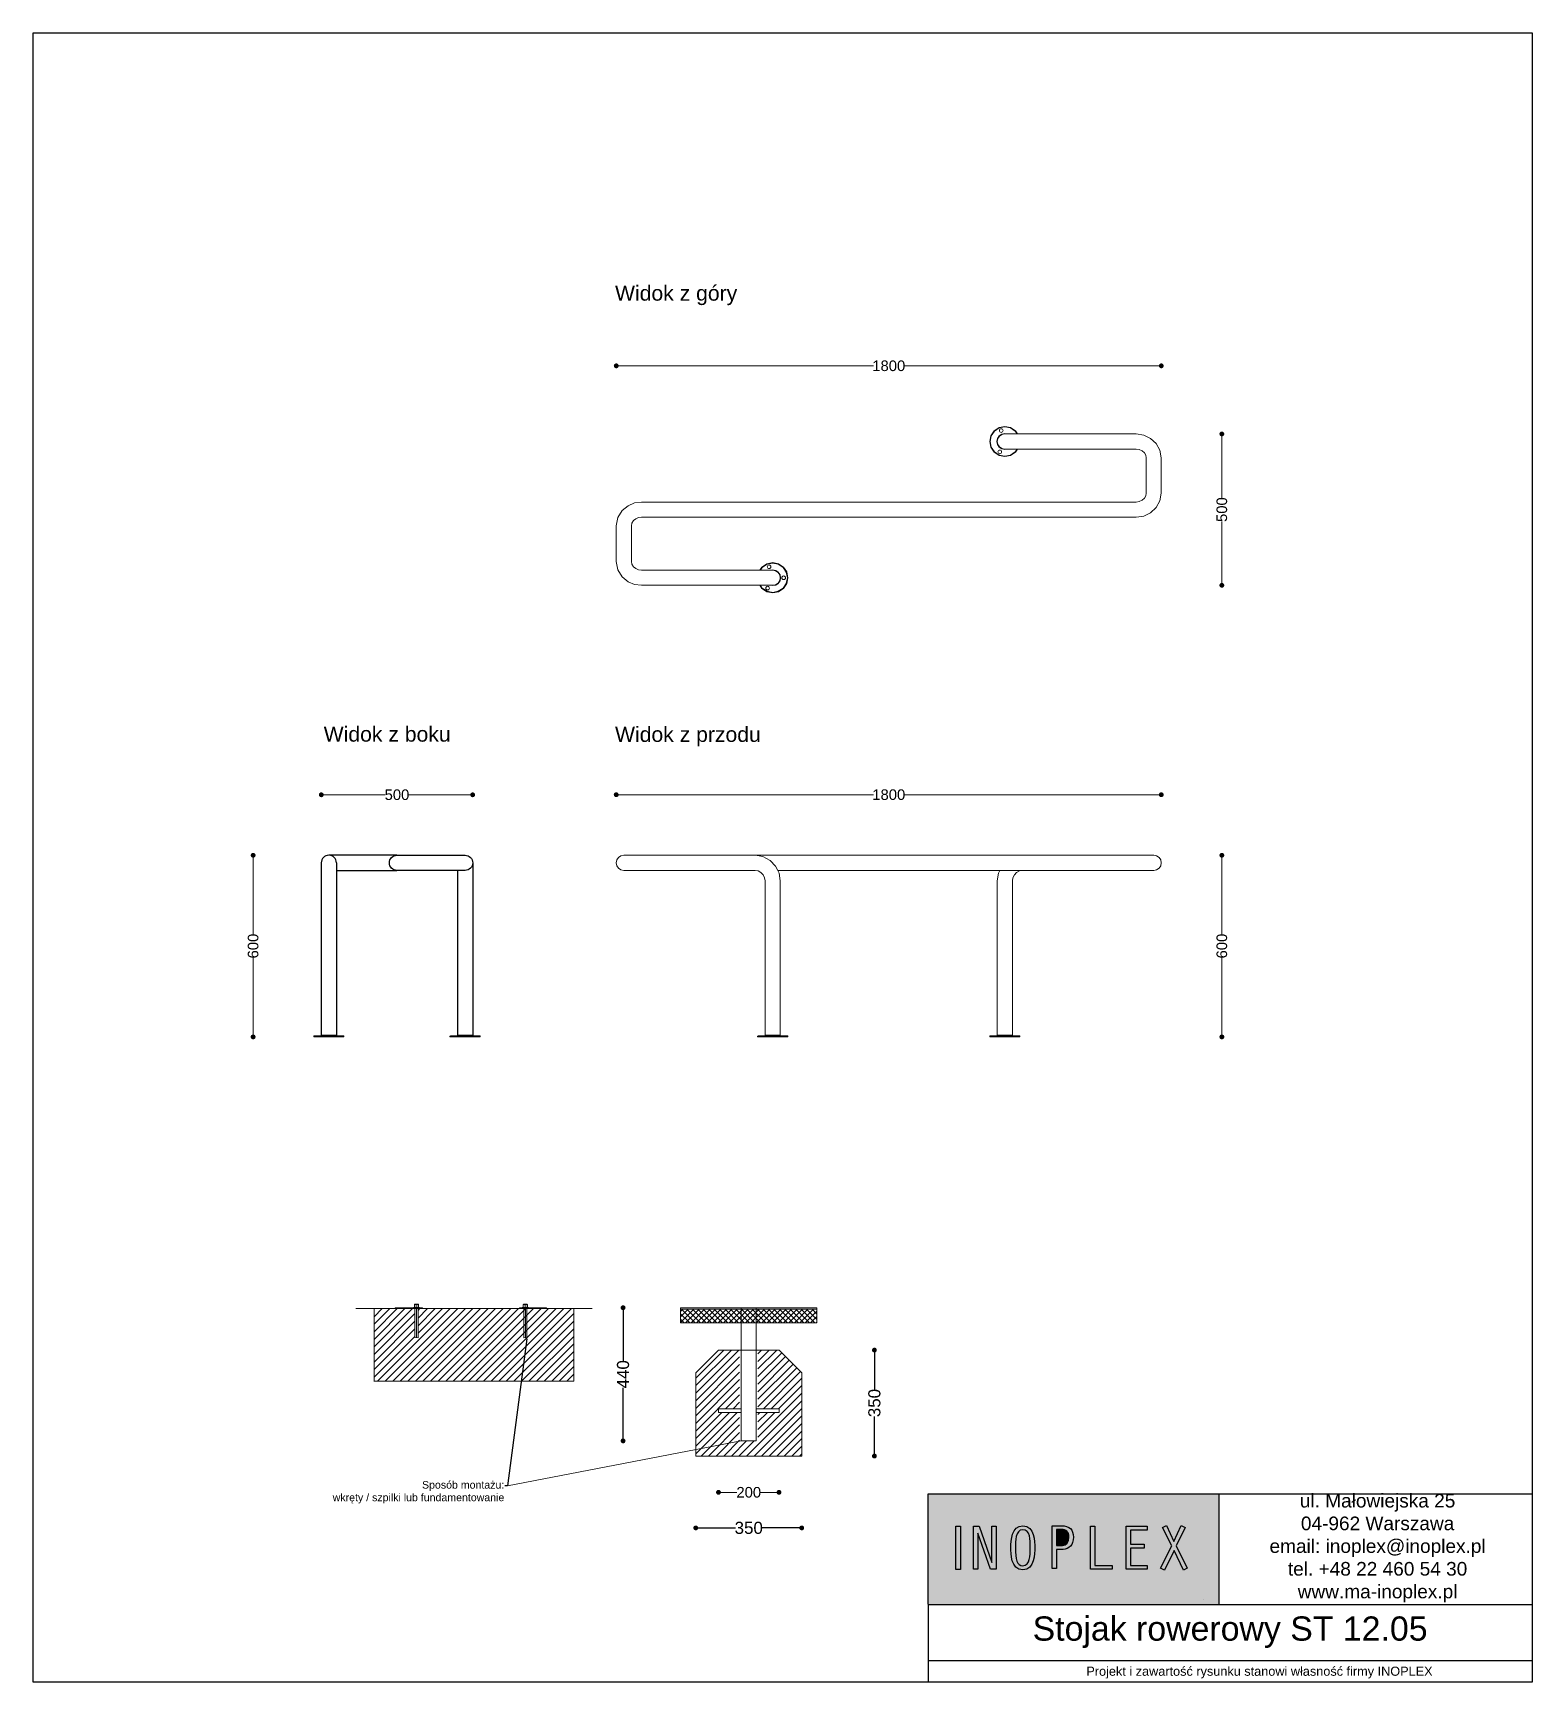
# Model space of a CAD drawing. Header units: millimetres. Extents: x 27743 to 32693, y 13706 to 19154.
import ezdxf
from ezdxf import colors
from ezdxf.entities.mleader import LeaderData, LeaderLine
from ezdxf.math import Vec2, Vec3

# ---------------------------------------------------------------- set-up
doc = ezdxf.new("R2010")
doc.units = ezdxf.units.MM
doc.header["$LTSCALE"] = 3
for name, color, linetype in [('0 @ 1', 7, 'Continuous'), ('LAYER_1', 7, 'Continuous'), ('Warstwa 1', 7, 'Continuous')]:
    doc.layers.add(name, color=color, linetype=linetype)
doc.layers.add('Krawędzie widoczneARTUR', color=7, linetype='Continuous', lineweight=50)
doc.layers.add('stal', color=7, linetype='Continuous', lineweight=20)
doc.styles.get("Standard").update_dxf_attribs({"font": 'arial.ttf'})
doc.dimstyles.new('MATEUSZ', dxfattribs={"dimtxt": 35, "dimasz": 16, "dimexe": 0.18, "dimexo": 0.0625, "dimgap": 0.09, "dimtad": 0, "dimdec": 0, "dimdsep": 46, "dimtxsty": 'Standard', "dimblk": 'DOT', "dimcen": 0.09, "dimse1": 1, "dimse2": 1, "dimadec": 0, "dimazin": 0, "dimtfac": 1, "dimtdec": 0, "dimtofl": 0, "dimtmove": 0, "dimatfit": 3, "dimfxl": 0, "dimtolj": 1, "dimtzin": 0, "dimlwd": 9, "dimlwe": 9, "dimarcsym": 0})
doc.dimstyles.get("Standard").update_dxf_attribs({"dimtxt": 0.18, "dimasz": 0.18, "dimexe": 0.18, "dimexo": 0.0625, "dimgap": 0.09, "dimtad": 0, "dimtih": 1, "dimtoh": 1, "dimdec": 4, "dimzin": 0, "dimdsep": 46, "dimtxsty": 'Standard', "dimcen": 0.09, "dimadec": 0, "dimazin": 0, "dimtfac": 1, "dimtdec": 4, "dimtofl": 0, "dimtmove": 0, "dimatfit": 3, "dimfxl": 0, "dimtolj": 1, "dimtzin": 0, "dimarcsym": 0})

msp = doc.modelspace()

# ---------------------------------------------------------------- texts
for s, width, gutter_width, heights, insert, char_height, attachment_point in [('Widok z góry', 1167.306, 1, [0], (29665.1, 18319.4), 50, 1), ('Widok z boku', 1056.226, 1, [0], (28703, 16862.6), 50, 1), ('Widok z przodu', 1167.306, 1, [0], (29665.1, 16861.8), 50, 1), ('ul. Małowiejska 25\\P04-962 Warszawa\\Pemail: inoplex@inoplex.pl\\Ptel. +48 22 460 54 30\\Pwww.ma-inoplex.pl', 1019.877, 1, [432.7], (32183.4, 14148.4), 45, 5), ('Projekt i zawartość rysunku stanowi własność firmy INOPLEX ', 1800.088, 12.5, [70.5], (31793.3, 13737.3), 30, 5)]:
    msp.add_mtext_dynamic_manual_height_columns(s, width=width, gutter_width=gutter_width, heights=heights, dxfattribs=dict(insert=insert, char_height=char_height, attachment_point=attachment_point))
at = {"layer": '0 @ 1', "insert": (31696.3, 13870.7), "char_height": 80, "attachment_point": 5}
msp.add_mtext_dynamic_manual_height_columns('Stojak rowerowy ST 12.05', width=1993.625, gutter_width=1, heights=[0], dxfattribs=at)

# ---------------------------------------------------------------- blocks, each defined once
blk = doc.blocks.new('_Dot')
at = {"color": 0, "linetype": 'ByBlock', "lineweight": -2}
blk.add_line((-0.5, 0), (-1, 0), dxfattribs=at)
at = {"color": 0, "linetype": 'ByBlock', "const_width": 0.5}
blk.add_lwpolyline([(-0.25, 0, 1), (0.25, 0, 1)], format="xyb", close=True, dxfattribs=at)
blk = doc.blocks.new('*D14')
at = {"color": 0, "lineweight": 9}
for p, q in [((29685.1, 18054.1), (30518.5, 18054.1)), ((31453.1, 18054.1), (30619.7, 18054.1))]:
    blk.add_line(p, q, dxfattribs=at)
at = {"layer": 'Defpoints', "color": 0}
for p in [(31469.1, 18054.1), (29669.1, 17466.6), (31469.1, 17466.6)]:
    blk.add_point(p, dxfattribs=at)
at = {"color": 0, "lineweight": 9, "xscale": 16, "yscale": 16, "zscale": 16, "rotation": 180}
blk.add_blockref('_Dot', (29669.1, 18054.1), dxfattribs=at)
at = {"color": 0, "lineweight": 9, "xscale": 16, "yscale": 16, "zscale": 16}
blk.add_blockref('_Dot', (31469.1, 18054.1), dxfattribs=at)
at = {"color": 0, "insert": (30569.1, 18054.1), "char_height": 35, "attachment_point": 5}
blk.add_mtext('\\A1;1800', dxfattribs=at)
blk = doc.blocks.new('*D15')
at = {"color": 0, "lineweight": 9}
for p, q in [((31669.1, 17813.1), (31669.1, 17617.8)), ((31669.1, 17345.1), (31669.1, 17540.4))]:
    blk.add_line(p, q, dxfattribs=at)
at = {"layer": 'Defpoints', "color": 0}
for p in [(31210.8, 17829.1), (29927.4, 17329.1), (31669.1, 17329.1)]:
    blk.add_point(p, dxfattribs=at)
at = {"color": 0, "lineweight": 9, "xscale": 16, "yscale": 16, "zscale": 16}
for p, rotation in [((31669.1, 17829.1), 90), ((31669.1, 17329.1), 270)]:
    blk.add_blockref('_Dot', p, dxfattribs=dict(at, rotation=rotation))
at = {"color": 0, "insert": (31669.1, 17579.1), "char_height": 35, "attachment_point": 5, "rotation": 90}
blk.add_mtext('\\A1;500', dxfattribs=at)
blk = doc.blocks.new('*D16')
at = {"color": 0, "lineweight": 9}
for p, q in [((29685.1, 16637.3), (30518.4, 16637.3)), ((31453.1, 16637.3), (30619.7, 16637.3))]:
    blk.add_line(p, q, dxfattribs=at)
at = {"layer": 'Defpoints', "color": 0}
for p in [(31469.1, 16637.3), (29669.1, 16412.3), (31469.1, 16412.3)]:
    blk.add_point(p, dxfattribs=at)
at = {"color": 0, "lineweight": 9, "xscale": 16, "yscale": 16, "zscale": 16, "rotation": 180}
blk.add_blockref('_Dot', (29669.1, 16637.3), dxfattribs=at)
at = {"color": 0, "lineweight": 9, "xscale": 16, "yscale": 16, "zscale": 16}
blk.add_blockref('_Dot', (31469.1, 16637.3), dxfattribs=at)
at = {"color": 0, "insert": (30569.1, 16637.3), "char_height": 35, "attachment_point": 5}
blk.add_mtext('\\A1;1800', dxfattribs=at)
blk = doc.blocks.new('*D17')
at = {"color": 0, "lineweight": 9}
for p, q in [((31669.1, 16421.3), (31669.1, 16176.1)), ((31669.1, 15853.3), (31669.1, 16098.5))]:
    blk.add_line(p, q, dxfattribs=at)
at = {"layer": 'Defpoints', "color": 0}
for p in [(30952.4, 16437.3), (31669.1, 16437.3), (30952.4, 15837.3)]:
    blk.add_point(p, dxfattribs=at)
at = {"color": 0, "lineweight": 9, "xscale": 16, "yscale": 16, "zscale": 16}
for p, rotation in [((31669.1, 16437.3), 90), ((31669.1, 15837.3), 270)]:
    blk.add_blockref('_Dot', p, dxfattribs=dict(at, rotation=rotation))
at = {"color": 0, "insert": (31669.1, 16137.3), "char_height": 35, "attachment_point": 5, "rotation": 90}
blk.add_mtext('\\A1;600', dxfattribs=at)
blk = doc.blocks.new('*D18')
at = {"color": 0, "lineweight": 9}
for p, q in [((28711, 16637.1), (28906.3, 16637.1)), ((29179, 16637.1), (28983.7, 16637.1))]:
    blk.add_line(p, q, dxfattribs=at)
at = {"layer": 'Defpoints', "color": 0}
for p in [(28695, 16637.1), (28695, 16412.3), (29195, 16412.5)]:
    blk.add_point(p, dxfattribs=at)
at = {"color": 0, "lineweight": 9, "xscale": 16, "yscale": 16, "zscale": 16, "rotation": 180}
blk.add_blockref('_Dot', (28695, 16637.1), dxfattribs=at)
at = {"color": 0, "lineweight": 9, "xscale": 16, "yscale": 16, "zscale": 16}
blk.add_blockref('_Dot', (29195, 16637.1), dxfattribs=at)
at = {"color": 0, "insert": (28945, 16637.1), "char_height": 35, "attachment_point": 5}
blk.add_mtext('\\A1;500', dxfattribs=at)
blk = doc.blocks.new('*D19')
at = {"color": 0, "lineweight": 9}
for p, q in [((28470, 16421.3), (28470, 16176.1)), ((28470, 15853.3), (28470, 16098.5))]:
    blk.add_line(p, q, dxfattribs=at)
at = {"layer": 'Defpoints', "color": 0}
for p in [(28470, 16437.3), (28720, 16437.3), (28720, 15837.3)]:
    blk.add_point(p, dxfattribs=at)
at = {"color": 0, "lineweight": 9, "xscale": 16, "yscale": 16, "zscale": 16}
for p, rotation in [((28470, 16437.3), 90), ((28470, 15837.3), 270)]:
    blk.add_blockref('_Dot', p, dxfattribs=dict(at, rotation=rotation))
at = {"color": 0, "insert": (28470, 16137.3), "char_height": 35, "attachment_point": 5, "rotation": 90}
blk.add_mtext('\\A1;600', dxfattribs=at)
blk = doc.blocks.new('*D9')
at = {"color": 0, "lineweight": -2}
for p, q in [((1138.5, -724.5), (1253.3, -724.5)), ((1456.5, -724.5), (1341.7, -724.5))]:
    blk.add_line(p, q, dxfattribs=at)
at = {"layer": 'Defpoints', "color": 0}
for p in [(1122.5, -487), (1472.5, -487), (1472.5, -724.5)]:
    blk.add_point(p, dxfattribs=at)
at = {"color": 0, "lineweight": -2, "xscale": 16, "yscale": 16, "zscale": 16, "rotation": 180}
blk.add_blockref('_Dot', (1122.5, -724.5), dxfattribs=at)
at = {"color": 0, "lineweight": -2, "xscale": 16, "yscale": 16, "zscale": 16}
blk.add_blockref('_Dot', (1472.5, -724.5), dxfattribs=at)
at = {"color": 0, "lineweight": 15, "insert": (1297.5, -724.5), "char_height": 40, "attachment_point": 5}
blk.add_mtext('\\A1;350', dxfattribs=at)
blk = doc.blocks.new('*D10')
at = {"color": 0, "lineweight": -2}
for p, q in [((1712.5, -153), (1712.5, -267.8)), ((1712.5, -471), (1712.5, -356.2))]:
    blk.add_line(p, q, dxfattribs=at)
at = {"layer": 'Defpoints', "color": 0}
for p in [(1712.5, -137), (1712.5, -137), (1472.5, -487)]:
    blk.add_point(p, dxfattribs=at)
at = {"color": 0, "lineweight": -2, "xscale": 16, "yscale": 16, "zscale": 16}
for p, rotation in [((1712.5, -137), 90), ((1712.5, -487), 270)]:
    blk.add_blockref('_Dot', p, dxfattribs=dict(at, rotation=rotation))
at = {"color": 0, "lineweight": 15, "insert": (1712.5, -312), "char_height": 40, "attachment_point": 5, "rotation": 90}
blk.add_mtext('\\A1;350', dxfattribs=at)
blk = doc.blocks.new('*D11')
at = {"color": 0, "lineweight": -2}
for p, q in [((882.5, -13), (882.5, -172)), ((882.5, -421), (882.5, -262))]:
    blk.add_line(p, q, dxfattribs=at)
at = {"layer": 'Defpoints', "color": 0}
for p in [(1322.5, 3), (882.5, -437), (1320, -437)]:
    blk.add_point(p, dxfattribs=at)
at = {"color": 0, "lineweight": -2, "xscale": 16, "yscale": 16, "zscale": 16}
for p, rotation in [((882.5, 3), 90), ((882.5, -437), 270)]:
    blk.add_blockref('_Dot', p, dxfattribs=dict(at, rotation=rotation))
at = {"color": 0, "lineweight": 15, "insert": (882.5, -217), "char_height": 40, "attachment_point": 5, "rotation": 90}
blk.add_mtext('\\A1;440', dxfattribs=at)
blk = doc.blocks.new('*D12')
at = {"color": 0, "lineweight": 9}
for p, q in [((1213.5, -607), (1258.5, -607)), ((1381.5, -607), (1336.5, -607))]:
    blk.add_line(p, q, dxfattribs=at)
at = {"layer": 'Defpoints', "color": 0}
for p in [(1197.5, -343), (1397.5, -343), (1397.5, -607)]:
    blk.add_point(p, dxfattribs=at)
at = {"color": 0, "lineweight": 9, "xscale": 16, "yscale": 16, "zscale": 16, "rotation": 180}
blk.add_blockref('_Dot', (1197.5, -607), dxfattribs=at)
at = {"color": 0, "lineweight": 9, "xscale": 16, "yscale": 16, "zscale": 16}
blk.add_blockref('_Dot', (1397.5, -607), dxfattribs=at)
at = {"color": 0, "insert": (1297.5, -607), "char_height": 35, "attachment_point": 5}
blk.add_mtext('\\A1;200', dxfattribs=at)
blk = doc.blocks.new('MOCOWANIE')
at = {"lineweight": 9}
h = blk.add_hatch(dxfattribs=at)
h.set_pattern_fill('JIS_WOOD', color=256, scale=25)
h.set_pattern_definition([(45, (-2381.82, -1962.995), (-12.5, 12.5), [])])
h.paths.add_polyline_path([(574.7, 0), (560, 0), (220, 0), (205.3, 0), (205.3, -96.1), (195, -96), (195, 0), (140, 0), (60, 0), (60, -240), (720, -240), (720, 0), (640, 0), (585, 0), (585, 0), (574.7, 0)])
h = blk.add_hatch(dxfattribs=at)
h.set_pattern_fill('ANSI37', color=256, scale=4)
h.set_pattern_definition([(45, (-816.598, -2153.975), (-8.980256, 8.980256), []), (135, (-816.598, -2153.975), (-8.980256, -8.980256), [])])
h.paths.add_polyline_path([(1272.5, -2), (1072.5, -2), (1072.5, -47), (1272.5, -47)])
h.paths.add_polyline_path([(1322.5, -2), (1272.5, -2), (1272.5, -47), (1322.5, -47)])
h.paths.add_polyline_path([(1522.5, -2), (1322.5, -2), (1322.5, -47), (1522.5, -47)])
h = blk.add_hatch(dxfattribs=at)
h.set_pattern_fill('JIS_WOOD', color=256, scale=25)
h.set_pattern_definition([(45, (-15721.51, -12568), (-12.5, 12.5), [])])
h.paths.add_polyline_path([(1267.5, -137), (1197.5, -137), (1122.5, -212), (1122.5, -487), (1322.5, -487), (1472.5, -487), (1472.5, -212), (1397.5, -137), (1327.5, -137), (1327.5, -331), (1397.5, -331), (1397.5, -343), (1327.5, -343), (1327.5, -437), (1267.5, -437), (1267.5, -343), (1197.5, -343), (1197.5, -331), (1267.5, -331)])
for p, q in [((140, 0), (0, 0)), ((140, 0), (60, 0)), ((60, 0), (60, -240)), ((180, 3), (130, 3)), ((130, 3), (130, 0)), ((140, 3), (180, 3)), ((140, 3), (220, 3)), ((220, 0), (140, 0)), ((220, 3), (220, 0)), ((220, 3), (220, 0)), ((220, 0), (560, 0)), ((580, 3), (540, 3)), ((540, 3), (540, 0)), ((630, 3), (550, 3)), ((550, 0), (630, 0)), ((620, 3), (570, 3)), ((590, 3), (630, 3)), ((630, 0), (630, 3)), ((630, 0), (780, 0)), ((640, 0), (720, 0)), ((720, 0), (720, -240)), ((1272.5, 3), (1072.5, 3)), ((1072.5, 3), (1072.5, -47)), ((1072.5, 3), (1072.5, -2)), ((1327.5, 3), (1267.5, 3)), ((1322.5, 3), (1272.5, 3)), ((1272.5, 3), (1322.5, 3)), ((1272.5, 3), (1272.5, -437)), ((1322.5, 3), (1522.5, 3)), ((1322.5, 3), (1322.5, -437)), ((1522.5, 3), (1522.5, -47)), ((1072.5, -2), (1522.5, -2)), ((1072.5, -47), (1522.5, -47)), ((1122.5, -212), (1197.5, -137)), ((1397.5, -137), (1197.5, -137)), ((1472.5, -212), (1397.5, -137)), ((1122.5, -212), (1122.5, -487)), ((1472.5, -487), (1472.5, -212)), ((58.9, -240), (720, -240)), ((1122.5, -487), (1322.5, -487)), ((1322.5, -487), (1472.5, -487))]:
    blk.add_line(p, q, dxfattribs=at)
at = {"lineweight": 15}
blk.add_line((500.3, -585.7), (1272.5, -437), dxfattribs=at)
at = {"layer": 'Krawędzie widoczneARTUR', "lineweight": 9}
for p, q in [((190, 4), (210.3, 4)), ((190, 4), (190, 3)), ((193.2, 4.7), (193.2, 11.7)), ((194, 14.2), (205.9, 14.2)), ((194.3, 4.7), (194.3, 11.7)), ((195.3, 4), (195.3, 3)), ((201.3, 4.7), (201.3, 11.7)), ((205.9, 14.2), (206.5, 14.2)), ((207.2, 4.7), (207.2, 11.7)), ((570, 4), (549.7, 4)), ((552.8, 4.7), (552.8, 11.7)), ((554.1, 14.2), (553.5, 14.2)), ((566, 14.2), (554.1, 14.2)), ((558.7, 4.7), (558.7, 11.7)), ((564.7, 4), (564.7, 3)), ((565.7, 4.7), (565.7, 11.7)), ((566.8, 4.7), (566.8, 11.7)), ((570, 4), (570, 3)), ((1197.5, -331), (1197.5, -343)), ((1272.5, -331), (1197.5, -331)), ((1272.5, -343), (1197.5, -343)), ((1397.5, -331), (1322.5, -331)), ((1397.5, -343), (1322.5, -343)), ((1397.5, -343), (1397.5, -331)), ((1272.5, -437), (1322.5, -437)), ((1275, -437), (1272.5, -437)), ((1322.5, -437), (1320, -437))]:
    blk.add_line(p, q, dxfattribs=at)
at = {"layer": 'Krawędzie widoczneARTUR', "lineweight": 9, "flags": 128}
for points in [[(193.2, 11.7), (193.2, 12.1), (193.3, 12.4), (193.3, 12.7), (193.3, 13), (193.4, 13.3), (193.4, 13.5), (193.5, 13.6), (193.5, 13.8), (193.6, 13.9), (193.7, 13.9), (193.7, 14), (193.8, 14), (193.8, 14), (193.9, 13.9), (193.9, 13.9), (194, 13.8), (194, 13.6), (194.1, 13.5), (194.2, 13.3), (194.2, 13), (194.2, 12.7), (194.3, 12.4), (194.3, 12.1), (194.3, 11.7)], [(193.2, 4.7), (193.2, 4.7), (193.2, 4.7), (193.2, 4.6), (193.2, 4.6), (193.2, 4.6), (193.2, 4.5), (193.2, 4.5), (193.2, 4.5), (193.2, 4.4), (193.2, 4.4), (193.2, 4.4), (193.3, 4.3), (193.3, 4.3), (193.3, 4.3), (193.3, 4.2), (193.3, 4.2), (193.3, 4.2), (193.3, 4.1), (193.3, 4.1), (193.3, 4.1), (193.3, 4.1), (193.3, 4), (193.4, 4), (193.4, 4)], [(194, 14.2), (193.8, 14.1), (193.6, 13.9)], [(194.3, 11.7), (194.4, 12.1), (194.6, 12.4), (194.8, 12.7), (195.1, 13), (195.4, 13.3), (195.7, 13.5), (196, 13.6), (196.3, 13.8), (196.7, 13.9), (197.1, 13.9), (197.4, 14), (197.8, 14), (198.2, 14), (198.5, 13.9), (198.9, 13.9), (199.3, 13.8), (199.6, 13.7), (199.9, 13.5), (200.3, 13.3), (200.5, 13), (200.8, 12.7), (201, 12.4), (201.2, 12.1), (201.3, 11.7)], [(194.3, 4.7), (194.3, 4.7), (194.3, 4.7), (194.3, 4.6), (194.3, 4.6), (194.3, 4.6), (194.3, 4.5), (194.3, 4.5), (194.3, 4.5), (194.3, 4.4), (194.3, 4.4), (194.3, 4.4), (194.3, 4.3), (194.4, 4.3), (194.4, 4.3), (194.4, 4.2), (194.4, 4.2), (194.4, 4.2), (194.4, 4.1), (194.4, 4.1), (194.4, 4.1), (194.4, 4.1), (194.4, 4), (194.4, 4), (194.4, 4)], [(207, 12.3), (206.9, 12.6), (206.7, 12.9), (206.5, 13.1), (206.3, 13.3), (206.1, 13.5), (205.9, 13.6), (205.6, 13.7), (205.4, 13.8), (205.1, 13.9), (204.9, 13.9), (204.6, 14), (204.4, 14), (204.1, 14), (203.8, 14), (203.6, 13.9), (203.3, 13.9), (203.1, 13.8), (202.8, 13.7), (202.6, 13.6), (202.3, 13.3), (202, 13), (201.7, 12.6), (201.5, 12.2), (201.3, 11.7)], [(201.3, 4.7), (201.3, 4.7), (201.3, 4.7), (201.3, 4.6), (201.3, 4.6), (201.3, 4.6), (201.3, 4.5), (201.3, 4.5), (201.3, 4.5), (201.3, 4.4), (201.3, 4.4), (201.3, 4.4), (201.3, 4.3), (201.3, 4.3), (201.3, 4.3), (201.3, 4.2), (201.3, 4.2), (201.3, 4.2), (201.3, 4.1), (201.3, 4.1), (201.3, 4.1), (201.3, 4.1), (201.3, 4), (201.3, 4), (201.3, 4)], [(206.8, 13.9), (206.6, 14.1), (206.5, 14.2)], [(207.2, 11.7), (207.2, 11.8), (207.2, 12), (207.2, 12.1), (207.2, 12.3), (207.2, 12.4), (207.2, 12.5), (207.1, 12.7), (207.1, 12.8), (207.1, 12.9), (207.1, 13), (207.1, 13.1), (207.1, 13.2), (207, 13.3), (207, 13.4), (207, 13.5), (207, 13.5), (207, 13.6), (206.9, 13.7), (206.9, 13.7), (206.9, 13.8), (206.9, 13.8), (206.9, 13.8), (206.8, 13.9), (206.8, 13.9)], [(207, 12.3), (207, 12.3), (207, 12.3), (207, 12.3), (207, 12.2), (207.1, 12.2), (207.1, 12.2), (207.1, 12.2), (207.1, 12.1), (207.1, 12.1), (207.1, 12.1), (207.1, 12), (207.1, 12), (207.1, 12), (207.1, 12), (207.2, 11.9), (207.2, 11.9), (207.2, 11.9), (207.2, 11.9), (207.2, 11.8), (207.2, 11.8), (207.2, 11.8), (207.2, 11.7), (207.2, 11.7), (207.2, 11.7)], [(207.2, 4.7), (207.2, 4.7), (207.2, 4.7), (207.2, 4.6), (207.2, 4.6), (207.2, 4.6), (207.2, 4.5), (207.2, 4.5), (207.2, 4.5), (207.2, 4.4), (207.2, 4.4), (207.2, 4.4), (207.2, 4.3), (207.2, 4.3), (207.2, 4.3), (207.2, 4.2), (207.2, 4.2), (207.1, 4.2), (207.1, 4.1), (207.1, 4.1), (207.1, 4.1), (207.1, 4.1), (207.1, 4), (207.1, 4), (207.1, 4)], [(552.8, 11.7), (552.8, 11.8), (552.8, 12), (552.8, 12.1), (552.8, 12.3), (552.8, 12.4), (552.8, 12.5), (552.9, 12.7), (552.9, 12.8), (552.9, 12.9), (552.9, 13), (552.9, 13.1), (552.9, 13.2), (553, 13.3), (553, 13.4), (553, 13.5), (553, 13.5), (553, 13.6), (553.1, 13.7), (553.1, 13.7), (553.1, 13.8), (553.1, 13.8), (553.1, 13.8), (553.2, 13.9), (553.2, 13.9)], [(553, 12.3), (553, 12.3), (553, 12.3), (553, 12.3), (553, 12.2), (552.9, 12.2), (552.9, 12.2), (552.9, 12.2), (552.9, 12.1), (552.9, 12.1), (552.9, 12.1), (552.9, 12), (552.9, 12), (552.9, 12), (552.9, 12), (552.8, 11.9), (552.8, 11.9), (552.8, 11.9), (552.8, 11.9), (552.8, 11.8), (552.8, 11.8), (552.8, 11.8), (552.8, 11.7), (552.8, 11.7), (552.8, 11.7)], [(552.8, 4.7), (552.8, 4.7), (552.8, 4.7), (552.8, 4.6), (552.8, 4.6), (552.8, 4.6), (552.8, 4.5), (552.8, 4.5), (552.8, 4.5), (552.8, 4.4), (552.8, 4.4), (552.8, 4.4), (552.8, 4.3), (552.8, 4.3), (552.8, 4.3), (552.8, 4.2), (552.8, 4.2), (552.9, 4.2), (552.9, 4.1), (552.9, 4.1), (552.9, 4.1), (552.9, 4.1), (552.9, 4), (552.9, 4), (552.9, 4)], [(553, 12.3), (553.1, 12.6), (553.3, 12.9), (553.5, 13.1), (553.7, 13.3), (553.9, 13.5), (554.1, 13.6), (554.4, 13.7), (554.6, 13.8), (554.9, 13.9), (555.1, 13.9), (555.4, 14), (555.6, 14), (555.9, 14), (556.2, 14), (556.4, 13.9), (556.7, 13.9), (556.9, 13.8), (557.2, 13.7), (557.4, 13.6), (557.7, 13.3), (558, 13), (558.3, 12.6), (558.5, 12.2), (558.7, 11.7)], [(553.2, 13.9), (553.4, 14.1), (553.5, 14.2)], [(565.7, 11.7), (565.6, 12.1), (565.4, 12.4), (565.2, 12.7), (564.9, 13), (564.6, 13.3), (564.3, 13.5), (564, 13.6), (563.7, 13.8), (563.3, 13.9), (562.9, 13.9), (562.6, 14), (562.2, 14), (561.8, 14), (561.5, 13.9), (561.1, 13.9), (560.7, 13.8), (560.4, 13.7), (560.1, 13.5), (559.7, 13.3), (559.5, 13), (559.2, 12.7), (559, 12.4), (558.8, 12.1), (558.7, 11.7)], [(558.7, 4.7), (558.7, 4.7), (558.7, 4.7), (558.7, 4.6), (558.7, 4.6), (558.7, 4.6), (558.7, 4.5), (558.7, 4.5), (558.7, 4.5), (558.7, 4.4), (558.7, 4.4), (558.7, 4.4), (558.7, 4.3), (558.7, 4.3), (558.7, 4.3), (558.7, 4.2), (558.7, 4.2), (558.7, 4.2), (558.7, 4.1), (558.7, 4.1), (558.7, 4.1), (558.7, 4.1), (558.7, 4), (558.7, 4), (558.7, 4)], [(565.7, 4.7), (565.7, 4.7), (565.7, 4.7), (565.7, 4.6), (565.7, 4.6), (565.7, 4.6), (565.7, 4.5), (565.7, 4.5), (565.7, 4.5), (565.7, 4.4), (565.7, 4.4), (565.7, 4.4), (565.7, 4.3), (565.6, 4.3), (565.6, 4.3), (565.6, 4.2), (565.6, 4.2), (565.6, 4.2), (565.6, 4.1), (565.6, 4.1), (565.6, 4.1), (565.6, 4.1), (565.6, 4), (565.6, 4), (565.6, 4)], [(566.8, 11.7), (566.8, 12.1), (566.7, 12.4), (566.7, 12.7), (566.7, 13), (566.6, 13.3), (566.6, 13.5), (566.5, 13.6), (566.5, 13.8), (566.4, 13.9), (566.3, 13.9), (566.3, 14), (566.2, 14), (566.2, 14), (566.1, 13.9), (566.1, 13.9), (566, 13.8), (566, 13.6), (565.9, 13.5), (565.8, 13.3), (565.8, 13), (565.8, 12.7), (565.7, 12.4), (565.7, 12.1), (565.7, 11.7)], [(566, 14.2), (566.2, 14.1), (566.4, 13.9)], [(566.8, 4.7), (566.8, 4.7), (566.8, 4.7), (566.8, 4.6), (566.8, 4.6), (566.8, 4.6), (566.8, 4.5), (566.8, 4.5), (566.8, 4.5), (566.8, 4.4), (566.8, 4.4), (566.8, 4.4), (566.7, 4.3), (566.7, 4.3), (566.7, 4.3), (566.7, 4.2), (566.7, 4.2), (566.7, 4.2), (566.7, 4.1), (566.7, 4.1), (566.7, 4.1), (566.7, 4.1), (566.7, 4), (566.6, 4), (566.6, 4)]]:
    blk.add_lwpolyline(points, dxfattribs=at)
at = {"layer": 'stal', "lineweight": 9}
for p, q in [((190, 3), (195, 3)), ((195, 3), (195, -96)), ((195, 3), (200.3, 3)), ((200.3, 3), (200.3, -96.1)), ((207.1, 4), (204.1, 4)), ((210.3, 3), (205.3, 3)), ((205.3, 3), (205.3, -96.1)), ((210.3, 4), (210.3, 3)), ((549.7, 4), (549.7, 3)), ((549.7, 3), (554.7, 3)), ((552.9, 4), (555.9, 4)), ((554.7, 3), (554.7, -96.1)), ((565, 3), (559.7, 3)), ((559.7, 3), (559.7, -96.1)), ((570, 3), (565, 3)), ((565, 3), (565, -96)), ((195, -96), (205.3, -96.1)), ((565, -96), (554.7, -96.1))]:
    blk.add_line(p, q, dxfattribs=at)
at = {"lineweight": 15}
for base, p1, p2, picture, middle in [((882.5, -437), (1322.5, 3), (1320, -437), '*D11', (882.5, -217)), ((1712.5, -137), (1472.5, -487), (1712.5, -137), '*D10', (1712.5, -312))]:
    dim = blk.add_linear_dim(base=base, p1=p1, p2=p2, angle=90, dimstyle='Standard', override={"dimtxt": 40, "dimasz": 16, "dimtih": 0, "dimtoh": 0, "dimdec": 0, "dimblk": 'Dot', "dimse1": 1, "dimse2": 1, "dimtdec": 0}, dxfattribs=at)
    dim.commit()
    dim.dimension.update_dxf_attribs({"geometry": picture, "text_midpoint": middle})
dim = blk.add_linear_dim(base=(1397.5, -607), p1=(1197.5, -343), p2=(1397.5, -343), dimstyle='MATEUSZ')
dim.commit()
dim.dimension.update_dxf_attribs({"geometry": '*D12', "text_midpoint": (1297.5, -607)})
dim = blk.add_linear_dim(base=(1472.5, -724.5), p1=(1122.5, -487), p2=(1472.5, -487), dimstyle='Standard', override={"dimtxt": 40, "dimasz": 16, "dimtih": 0, "dimtoh": 0, "dimdec": 0, "dimblk": 'Dot', "dimse1": 1, "dimse2": 1, "dimtdec": 0}, dxfattribs=at)
dim.commit()
dim.dimension.update_dxf_attribs({"geometry": '*D9', "text_midpoint": (1297.5, -724.5)})
ml = blk.add_multileader_mtext('Standard', dxfattribs=at)
ml.set_content('Sposób montażu:\\Pwkręty / szpilki lub fundamentowanie', color=256)
ml.set_leader_properties()
ml.build(insert=Vec2(0, 0))
ctx = ml.context
ctx.base_point, ctx.char_height, ctx.plane_origin = Vec3(-77, -585.7), 25, Vec3(585, -96)
ctx.text_align_type = 2
notes = []
notes.append((ctx, [(1, (1, 1, 0), (500.3, -585.7), (-1, 0), 8, [(0, [(565, -96)], 0, [])])]))
ctx.mtext.insert, ctx.mtext.alignment, ctx.mtext.flow_direction = Vec3(490.3, -569.6), 3, 5
for ctx, leaders in notes:
    for number, flags, end, landing, length, lines in leaders:
        leader = LeaderData()
        leader.index, (leader.has_last_leader_line, leader.has_dogleg_vector, leader.attachment_direction) = number, flags
        leader.last_leader_point, leader.dogleg_vector, leader.dogleg_length = Vec3(end), Vec3(landing), length
        for number, points, colour, breaks in lines:
            line = LeaderLine()
            line.index, line.vertices, line.color, line.breaks = number, Vec3.list(points), colors.encode_raw_color(colour), breaks
            leader.lines.append(line)
        ctx.leaders.append(leader)

# ---------------------------------------------------------------- dimensions: what is measured, and where the dimension line sits
for base, p1, p2, picture, middle in [((31469.1, 18054.1), (29669.1, 17466.6), (31469.1, 17466.6), '*D14', (30569.1, 18054.1)), ((28695, 16637.1), (29195, 16412.5), (28695, 16412.3), '*D18', (28945, 16637.1)), ((31469.1, 16637.3), (29669.1, 16412.3), (31469.1, 16412.3), '*D16', (30569.1, 16637.3))]:
    dim = msp.add_linear_dim(base=base, p1=p1, p2=p2, dimstyle='MATEUSZ')
    dim.commit()
    dim.dimension.update_dxf_attribs({"geometry": picture, "text_midpoint": middle})
for base, p1, p2, picture, middle in [((31669.1, 17329.1), (31210.8, 17829.1), (29927.4, 17329.1), '*D15', (31669.1, 17579.1)), ((28470, 16437.3), (28720, 15837.3), (28720, 16437.3), '*D19', (28470, 16137.3)), ((31669.1, 16437.3), (30952.4, 15837.3), (30952.4, 16437.3), '*D17', (31669.1, 16137.3))]:
    dim = msp.add_linear_dim(base=base, p1=p1, p2=p2, angle=90, dimstyle='MATEUSZ')
    dim.commit()
    dim.dimension.update_dxf_attribs({"geometry": picture, "text_midpoint": middle})

# ---------------------------------------------------------------- hatches: boundary and pattern name
h = msp.add_hatch(color=255)
h.dxf.hatch_style = 1
h.paths.add_polyline_path([(31659.5, 14327.8), (30699.5, 14327.8), (30699.5, 13963.3), (30699.5, 13961.4), (31659.5, 13961.4)])
h.paths.add_polyline_path([(31629.2, 14238.2), (31629.2, 14056), (31609, 14056), (31609, 13979), (30714.2, 13979), (30714.2, 14311), (31609, 14311), (31609, 14238.2)], flags=16)
h = msp.add_hatch(color=250)
h.dxf.hatch_style = 1
h.paths.add_polyline_path([(31609, 14056), (31076.6, 14056), (31076.6, 14238.2), (31609, 14238.2), (31609, 14311), (30714.2, 14311), (30714.2, 13979), (31609, 13979)])
edge = h.paths.add_edge_path(flags=16)
edge.add_spline(control_points=[(31051.1, 14149.8), (31051.1, 14132), (31051.7, 14076.9), (31011.8, 14076.9)], knot_values=[0, 0, 0, 0, 1, 1, 1, 1], degree=3, periodic=0)
edge.add_spline(control_points=[(31011.8, 14076.9), (30971.4, 14076.9), (30972.5, 14131.5), (30972.5, 14149.8)], knot_values=[0, 0, 0, 0, 1, 1, 1, 1], degree=3, periodic=0)
edge.add_spline(control_points=[(30972.5, 14149.8), (30972.5, 14173.2), (30974, 14222.5), (31011.8, 14222.5)], knot_values=[0, 0, 0, 0, 1, 1, 1, 1], degree=3, periodic=0)
edge.add_spline(control_points=[(31011.8, 14222.5), (31051.7, 14222.5), (31051.1, 14168.5), (31051.1, 14149.8)], knot_values=[0, 0, 0, 0, 1, 1, 1, 1], degree=3, periodic=0)
edge = h.paths.add_edge_path(flags=0)
edge.add_spline(control_points=[(31036.2, 14149.8), (31036.2, 14125.2), (31036.4, 14090.3), (31011.8, 14090.3)], knot_values=[0, 0, 0, 0, 1, 1, 1, 1], degree=3, periodic=0)
edge.add_spline(control_points=[(31011.8, 14090.3), (30991.8, 14090.3), (30987.3, 14111.6), (30987.3, 14149.8)], knot_values=[0, 0, 0, 0, 1, 1, 1, 1], degree=3, periodic=0)
edge.add_spline(control_points=[(30987.3, 14149.8), (30987.3, 14170.6), (30986.7, 14209.1), (31011.8, 14209.1)], knot_values=[0, 0, 0, 0, 1, 1, 1, 1], degree=3, periodic=0)
edge.add_spline(control_points=[(31011.8, 14209.1), (31036.9, 14209.1), (31036.2, 14176.6), (31036.2, 14149.8)], knot_values=[0, 0, 0, 0, 1, 1, 1, 1], degree=3, periodic=0)
h.paths.add_polyline_path([(30923.3, 14078.8), (30905.4, 14078.8), (30863.3, 14198.3), (30862.9, 14197.9), (30863.5, 14165.8), (30863.5, 14078.8), (30849.3, 14078.8), (30849.3, 14220.6), (30867.1, 14220.6), (30909.2, 14101.4), (30909.7, 14101.8), (30909, 14133.5), (30909, 14220.6), (30923.3, 14220.6)], flags=16)
h.paths.add_polyline_path([(30805.9, 14078.2), (30790.3, 14078.2), (30790.3, 14220.9), (30805.9, 14220.9)], flags=16)
edge = h.paths.add_edge_path(flags=0)
edge.add_spline(control_points=[(31036.2, 14149.8), (31036.2, 14176.6), (31036.9, 14209.1), (31011.8, 14209.1)], knot_values=[0, 0, 0, 0, 1, 1, 1, 1], degree=3, periodic=0)
edge.add_spline(control_points=[(31011.8, 14209.1), (30986.7, 14209.1), (30987.3, 14170.6), (30987.3, 14149.8)], knot_values=[0, 0, 0, 0, 1, 1, 1, 1], degree=3, periodic=0)
edge.add_spline(control_points=[(30987.3, 14149.8), (30987.3, 14111.6), (30991.8, 14090.3), (31011.8, 14090.3)], knot_values=[0, 0, 0, 0, 1, 1, 1, 1], degree=3, periodic=0)
edge.add_spline(control_points=[(31011.8, 14090.3), (31036.4, 14090.3), (31036.2, 14125.2), (31036.2, 14149.8)], knot_values=[0, 0, 0, 0, 1, 1, 1, 1], degree=3, periodic=0)
h = msp.add_hatch(color=255)
h.dxf.hatch_style = 1
h.paths.add_polyline_path([(30805.9, 14220.9), (30790.3, 14220.9), (30790.3, 14078.2), (30805.9, 14078.2)])
h.paths.add_polyline_path([(30905.4, 14078.8), (30923.3, 14078.8), (30923.3, 14220.6), (30909, 14220.6), (30909, 14133.5), (30909.7, 14100.1), (30867.1, 14220.6), (30849.3, 14220.6), (30849.3, 14078.8), (30863.5, 14078.8), (30863.5, 14165.8), (30862.9, 14199.6)])
edge = h.paths.add_edge_path()
edge.add_spline(control_points=[(31011.8, 14222.5), (30974, 14222.5), (30972.5, 14173.2), (30972.5, 14149.8)], knot_values=[0, 0, 0, 0, 1, 1, 1, 1], degree=3, periodic=0)
edge.add_spline(control_points=[(30972.5, 14149.8), (30972.5, 14131.5), (30971.4, 14076.9), (31011.8, 14076.9)], knot_values=[0, 0, 0, 0, 1, 1, 1, 1], degree=3, periodic=0)
edge.add_spline(control_points=[(31011.8, 14076.9), (31051.7, 14076.9), (31051.1, 14132), (31051.1, 14149.8)], knot_values=[0, 0, 0, 0, 1, 1, 1, 1], degree=3, periodic=0)
edge.add_spline(control_points=[(31051.1, 14149.8), (31051.1, 14168.5), (31051.7, 14222.5), (31011.8, 14222.5)], knot_values=[0, 0, 0, 0, 1, 1, 1, 1], degree=3, periodic=0)
edge = h.paths.add_edge_path(flags=16)
edge.add_spline(control_points=[(30987.3, 14149.8), (30987.3, 14170.6), (30986.7, 14209.1), (31011.8, 14209.1)], knot_values=[0, 0, 0, 0, 1, 1, 1, 1], degree=3, periodic=0)
edge.add_spline(control_points=[(31011.8, 14209.1), (31036.9, 14209.1), (31036.2, 14176.6), (31036.2, 14149.8)], knot_values=[0, 0, 0, 0, 1, 1, 1, 1], degree=3, periodic=0)
edge.add_spline(control_points=[(31036.2, 14149.8), (31036.2, 14125.2), (31036.4, 14090.3), (31011.8, 14090.3)], knot_values=[0, 0, 0, 0, 1, 1, 1, 1], degree=3, periodic=0)
edge.add_spline(control_points=[(31011.8, 14090.3), (30991.8, 14090.3), (30987.3, 14111.6), (30987.3, 14149.8)], knot_values=[0, 0, 0, 0, 1, 1, 1, 1], degree=3, periodic=0)
edge = h.paths.add_edge_path()
edge.add_line((31109, 14080.8), (31123.2, 14080.8))
edge.add_line((31123.2, 14080.8), (31123.2, 14144))
edge.add_line((31123.2, 14144), (31144.5, 14144))
edge.add_spline(control_points=[(31144.5, 14144), (31164, 14144), (31178.9, 14158.6), (31178.9, 14185)], knot_values=[0, 0, 0, 0, 1, 1, 1, 1], degree=3, periodic=0)
edge.add_spline(control_points=[(31178.9, 14185), (31178.9, 14209.2), (31164.9, 14222.6), (31139.8, 14222.6)], knot_values=[0, 0, 0, 0, 1, 1, 1, 1], degree=3, periodic=0)
edge.add_line((31139.8, 14222.6), (31109, 14222.6))
edge.add_line((31109, 14222.6), (31109, 14080.8))
edge = h.paths.add_edge_path(flags=16)
edge.add_line((31123.2, 14209.9), (31144, 14209.9))
edge.add_spline(control_points=[(31139.6, 14209.9), (31154.9, 14209.9), (31164, 14202.4), (31164, 14185)], knot_values=[0, 0, 0, 0, 1, 1, 1, 1], degree=3, periodic=0)
edge.add_spline(control_points=[(31164, 14185), (31164, 14167.1), (31156.4, 14157.2), (31143.2, 14156.9)], knot_values=[0, 0, 0, 0, 1, 1, 1, 1], degree=3, periodic=0)
edge.add_line((31143.2, 14156.9), (31123.2, 14156.7))
edge.add_line((31123.2, 14156.7), (31123.2, 14209.9))
h.paths.add_polyline_path([(31235, 14078.8), (31307.4, 14078.8), (31307.4, 14091.6), (31249.2, 14091.6), (31249.2, 14220.6), (31235, 14220.6)])
h.paths.add_polyline_path([(31367.1, 14207.8), (31421.9, 14207.8), (31421.9, 14220.6), (31352.9, 14220.6), (31352.9, 14078.8), (31421.9, 14078.8), (31421.9, 14091.6), (31367.1, 14091.6), (31367.1, 14148.3), (31412.4, 14148.3), (31412.4, 14161.1), (31367.1, 14161.1)])
h.paths.add_polyline_path([(31548.2, 14216.8), (31535.1, 14223.4), (31510.8, 14170.4), (31486.6, 14223.4), (31473.4, 14216.8), (31503.8, 14156), (31466.8, 14082), (31479.6, 14076.1), (31511.1, 14140.9), (31542.1, 14076.1), (31554.8, 14082), (31517.9, 14156)])
h = msp.add_hatch(color=75)
h.dxf.hatch_style = 1
h.paths.add_polyline_path([(31629.2, 14238.2), (31076.6, 14238.2), (31076.6, 14056), (31629.2, 14056)])
h.paths.add_polyline_path([(31554.8, 14082), (31542.1, 14076.1), (31511.1, 14140.9), (31479.6, 14076.1), (31466.8, 14082), (31503.8, 14156), (31473.4, 14216.8), (31486.6, 14223.4), (31510.8, 14170.4), (31535.1, 14223.4), (31548.2, 14216.8), (31517.9, 14156)], flags=16)
h.paths.add_polyline_path([(31421.9, 14091.6), (31421.9, 14078.8), (31352.9, 14078.8), (31352.9, 14220.6), (31421.9, 14220.6), (31421.9, 14207.8), (31367.1, 14207.8), (31367.1, 14161.1), (31412.4, 14161.1), (31412.4, 14148.3), (31367.1, 14148.3), (31367.1, 14091.6)], flags=16)
h.paths.add_polyline_path([(31307.4, 14091.6), (31307.4, 14078.8), (31235, 14078.8), (31235, 14220.6), (31249.2, 14220.6), (31249.2, 14091.6)], flags=16)
edge = h.paths.add_edge_path(flags=16)
edge.add_spline(control_points=[(31178.9, 14185), (31178.9, 14158.6), (31164, 14144), (31144.5, 14144)], knot_values=[0, 0, 0, 0, 1, 1, 1, 1], degree=3, periodic=0)
edge.add_line((31144.5, 14144), (31123.2, 14144))
edge.add_line((31123.2, 14144), (31123.2, 14080.8))
edge.add_line((31123.2, 14080.8), (31109, 14080.8))
edge.add_line((31109, 14080.8), (31109, 14222.6))
edge.add_line((31109, 14222.6), (31139.8, 14222.6))
edge.add_spline(control_points=[(31139.8, 14222.6), (31164.9, 14222.6), (31178.9, 14209.2), (31178.9, 14185)], knot_values=[0, 0, 0, 0, 1, 1, 1, 1], degree=3, periodic=0)
edge = h.paths.add_edge_path(flags=0)
edge.add_spline(control_points=[(31164, 14185), (31164, 14167.1), (31156.4, 14157.2), (31143.2, 14156.9)], knot_values=[0, 0, 0, 0, 1, 1, 1, 1], degree=3, periodic=0)
edge.add_line((31143.2, 14156.9), (31123.2, 14156.7))
edge.add_line((31123.2, 14156.7), (31123.2, 14209.9))
edge.add_line((31123.2, 14209.9), (31139.6, 14209.9))
edge.add_spline(control_points=[(31139.6, 14209.9), (31154.9, 14209.9), (31164, 14202.4), (31164, 14185)], knot_values=[0, 0, 0, 0, 1, 1, 1, 1], degree=3, periodic=0)
edge = h.paths.add_edge_path(flags=0)
edge.add_spline(control_points=[(31143.2, 14156.9), (31156.4, 14157.2), (31164, 14167.1), (31164, 14185)], knot_values=[0, 0, 0, 0, 1, 1, 1, 1], degree=3, periodic=0)
edge.add_spline(control_points=[(31164, 14185), (31164, 14202.4), (31154.9, 14209.9), (31139.6, 14209.9)], knot_values=[0, 0, 0, 0, 1, 1, 1, 1], degree=3, periodic=0)
edge.add_line((31139.6, 14209.9), (31123.2, 14209.9))
edge.add_line((31123.2, 14209.9), (31123.2, 14156.7))
edge.add_line((31123.2, 14156.7), (31143.2, 14156.9))
h = msp.add_hatch(color=255)
h.dxf.hatch_style = 1
edge = h.paths.add_edge_path()
edge.add_line((31109, 14080.8), (31123.2, 14080.8))
edge.add_line((31123.2, 14080.8), (31123.2, 14144))
edge.add_line((31123.2, 14144), (31144.5, 14144))
edge.add_spline(control_points=[(31144.5, 14144), (31164, 14144), (31178.9, 14158.6), (31178.9, 14185)], knot_values=[0, 0, 0, 0, 1, 1, 1, 1], degree=3, periodic=0)
edge.add_spline(control_points=[(31178.9, 14185), (31178.9, 14209.2), (31164.9, 14222.6), (31139.8, 14222.6)], knot_values=[0, 0, 0, 0, 1, 1, 1, 1], degree=3, periodic=0)
edge.add_line((31139.8, 14222.6), (31109, 14222.6))
edge.add_line((31109, 14222.6), (31109, 14080.8))
edge = h.paths.add_edge_path(flags=16)
edge.add_line((31123.2, 14156.7), (31123.2, 14209.9))
edge.add_line((31123.2, 14209.9), (31150.1, 14209.9))
edge.add_spline(control_points=[(31139.6, 14209.9), (31154.9, 14209.9), (31164, 14202.4), (31164, 14185)], knot_values=[0, 0, 0, 0, 1, 1, 1, 1], degree=3, periodic=0)
edge.add_spline(control_points=[(31164, 14185), (31164, 14167.1), (31156.4, 14157.2), (31143.2, 14156.9)], knot_values=[0, 0, 0, 0, 1, 1, 1, 1], degree=3, periodic=0)
edge.add_line((31143.2, 14156.9), (31123.2, 14156.7))
h = msp.add_hatch(color=255)
h.dxf.hatch_style = 1
h.paths.add_polyline_path([(31235, 14078.8), (31307.4, 14078.8), (31307.4, 14091.6), (31249.2, 14091.6), (31249.2, 14220.6), (31235, 14220.6)])
h = msp.add_hatch(color=255)
h.dxf.hatch_style = 1
h.paths.add_polyline_path([(31352.9, 14078.8), (31421.9, 14078.8), (31421.9, 14091.6), (31367.1, 14091.6), (31367.1, 14148.3), (31412.4, 14148.3), (31412.4, 14161.1), (31367.1, 14161.1), (31367.1, 14207.8), (31421.9, 14207.8), (31421.9, 14220.6), (31352.9, 14220.6)])
h = msp.add_hatch(color=255)
h.dxf.hatch_style = 1
h.paths.add_polyline_path([(31503.8, 14156), (31466.8, 14082), (31479.6, 14076.1), (31511.1, 14140.9), (31542.1, 14076.1), (31554.8, 14082), (31517.9, 14156), (31548.2, 14216.8), (31535.1, 14223.4), (31510.8, 14170.4), (31486.6, 14223.4), (31473.4, 14216.8)])
h = msp.add_hatch(color=250)
h.dxf.hatch_style = 1
edge = h.paths.add_edge_path()
edge.add_spline(control_points=[(31011.8, 14209.1), (30986.7, 14209.1), (30987.3, 14170.6), (30987.3, 14149.8)], knot_values=[0, 0, 0, 0, 1, 1, 1, 1], degree=3, periodic=0)
edge.add_spline(control_points=[(30987.3, 14149.8), (30987.3, 14111.6), (30991.8, 14090.3), (31011.8, 14090.3)], knot_values=[0, 0, 0, 0, 1, 1, 1, 1], degree=3, periodic=0)
edge.add_spline(control_points=[(31011.8, 14090.3), (31036.4, 14090.3), (31036.2, 14125.2), (31036.2, 14149.8)], knot_values=[0, 0, 0, 0, 1, 1, 1, 1], degree=3, periodic=0)
edge.add_spline(control_points=[(31036.2, 14149.8), (31036.2, 14176.6), (31036.9, 14209.1), (31011.8, 14209.1)], knot_values=[0, 0, 0, 0, 1, 1, 1, 1], degree=3, periodic=0)
h = msp.add_hatch(color=75)
h.dxf.hatch_style = 1
edge = h.paths.add_edge_path()
edge.add_line((31123.2, 14156.7), (31143.2, 14156.9))
edge.add_spline(control_points=[(31143.2, 14156.9), (31156.4, 14157.2), (31164, 14167.1), (31164, 14185)], knot_values=[0, 0, 0, 0, 1, 1, 1, 1], degree=3, periodic=0)
edge.add_spline(control_points=[(31164, 14185), (31164, 14202.4), (31154.9, 14209.9), (31139.6, 14209.9)], knot_values=[0, 0, 0, 0, 1, 1, 1, 1], degree=3, periodic=0)
edge.add_line((31139.6, 14209.9), (31123.2, 14209.9))
edge.add_line((31123.2, 14209.9), (31123.2, 14156.7))

# ---------------------------------------------------------------- linework, layer by layer
for p, q in [((28695, 16412.3), (28695, 15842.5)), ((28745, 16412.3), (28745, 15842.5)), ((29195, 16412.3), (29195, 15842.5)), ((29145, 16387.3), (29145, 15842.5)), ((29195, 15837.3), (29145, 15837.3)), ((30699.5, 14327.8), (32693.4, 14327.8)), ((30699.5, 13963.3), (30699.5, 14327.8)), ((31659.5, 14327.8), (31659.5, 13961.4)), ((32693.4, 14327.8), (32693.4, 13963.3)), ((30699.5, 13963.3), (30699.5, 13706.1)), ((32693.4, 13961.4), (30699.5, 13961.4)), ((32693.1, 13776.6), (30699.5, 13776.6))]:
    msp.add_line(p, q)
msp.add_lwpolyline([(27743, 19153.7), (32693.4, 19153.7), (32693.4, 13706.1), (27743, 13706.1)], close=True)
msp.add_lwpolyline([(28945, 16437.3), (28720, 16437.3, 0.414214), (28695, 16412.3)], format="xyb")
msp.add_lwpolyline([(28945, 16437.3), (29170, 16437.3, -0.414214), (29195, 16412.3), (29195, 16412.3, -0.414214), (29170, 16387.3), (28945, 16387.3, -0.414214), (28920, 16412.3), (28920, 16412.3, -0.414214)], format="xyb", close=True)
msp.add_lwpolyline([(28745, 16387.3), (28945, 16387.3)])
msp.add_arc((28720, 16412.3), 25, 0, 180)
at = {"layer": 'LAYER_1'}
msp.add_line((31609, 13979), (31609, 13979), dxfattribs=at)
at = {"layer": 'LAYER_1', "color": 255}
for points in [[(30790.3, 14220.9), (30805.9, 14220.9), (30805.9, 14078.2), (30790.3, 14078.2), (30790.3, 14220.9), (30790.3, 14220.9)], [(30849.3, 14220.6), (30867.1, 14220.6), (30909.2, 14101.4), (30909.7, 14101.8), (30909, 14133.5), (30909, 14220.6), (30923.3, 14220.6), (30923.3, 14078.8), (30905.4, 14078.8), (30863.3, 14198.3), (30862.9, 14197.9), (30863.5, 14165.8), (30863.5, 14078.8), (30849.3, 14078.8), (30849.3, 14220.6), (30849.3, 14220.6)], [(31123.2, 14080.8), (31109, 14080.8), (31109, 14222.6), (31139.8, 14222.6)], [(31235, 14220.6), (31249.2, 14220.6), (31249.2, 14091.6), (31307.4, 14091.6), (31307.4, 14078.8), (31235, 14078.8), (31235, 14220.6), (31235, 14220.6)], [(31352.9, 14220.6), (31421.9, 14220.6), (31421.9, 14207.8), (31367.1, 14207.8), (31367.1, 14161.1), (31412.4, 14161.1), (31412.4, 14148.3), (31367.1, 14148.3), (31367.1, 14091.6), (31421.9, 14091.6), (31421.9, 14078.8), (31352.9, 14078.8), (31352.9, 14220.6), (31352.9, 14220.6)], [(31479.6, 14076.1), (31466.8, 14082), (31503.8, 14156), (31473.4, 14216.8), (31486.6, 14223.4), (31510.8, 14170.4), (31535.1, 14223.4), (31548.2, 14216.8), (31517.9, 14156), (31554.8, 14082), (31542.1, 14076.1), (31511.1, 14140.9), (31479.6, 14076.1), (31479.6, 14076.1)], [(31139.6, 14209.9), (31123.2, 14209.9), (31123.2, 14156.7), (31123.2, 14156.7)], [(31123.2, 14156.7), (31143.2, 14156.9)], [(31144.5, 14144), (31123.2, 14144), (31123.2, 14080.8), (31123.2, 14080.8)]]:
    msp.add_lwpolyline(points, dxfattribs=at)
for points in [[(30972.5, 14149.8), (30972.5, 14173.2), (30974, 14222.5), (31011.8, 14222.5)], [(31011.8, 14222.5), (31051.7, 14222.5), (31051.1, 14168.5), (31051.1, 14149.8)], [(31139.8, 14222.6), (31164.9, 14222.6), (31178.9, 14209.2), (31178.9, 14185)], [(31011.8, 14209.1), (30986.7, 14209.1), (30987.3, 14170.6), (30987.3, 14149.8)], [(31036.2, 14149.8), (31036.2, 14176.6), (31036.9, 14209.1), (31011.8, 14209.1)], [(31164, 14185), (31164, 14202.4), (31154.9, 14209.9), (31139.6, 14209.9)], [(31143.2, 14156.9), (31156.4, 14157.2), (31164, 14167.1), (31164, 14185)], [(31178.9, 14185), (31178.9, 14158.6), (31164, 14144), (31144.5, 14144)], [(31011.8, 14076.9), (30971.4, 14076.9), (30972.5, 14131.5), (30972.5, 14149.8)], [(30987.3, 14149.8), (30987.3, 14111.6), (30991.8, 14090.3), (31011.8, 14090.3)], [(31011.8, 14090.3), (31036.4, 14090.3), (31036.2, 14125.2), (31036.2, 14149.8)], [(31051.1, 14149.8), (31051.1, 14132), (31051.7, 14076.9), (31011.8, 14076.9)]]:
    msp.add_open_spline(points, degree=3, dxfattribs=at)
at = {"layer": 'Warstwa 1', "color": 7, "lineweight": 18}
for points in [[(30902.4, 17804.1), (30906.2, 17823.2)], [(30907.7, 17822.6), (30904, 17804.1)], [(30906.2, 17823.2), (30917.1, 17839.4)], [(30918.2, 17838.3), (30907.7, 17822.6)], [(30917.1, 17839.4), (30933.3, 17850.3)], [(30933.9, 17848.8), (30918.2, 17838.3)], [(30928.2, 17814.1), (30926.2, 17804.1)], [(30929.3, 17813.6), (30927.4, 17804.1)], [(30933.9, 17822.6), (30928.2, 17814.1)], [(30934.7, 17821.7), (30929.3, 17813.6)], [(30933.3, 17850.3), (30952.4, 17854.1)], [(30952.4, 17852.5), (30933.9, 17848.8)], [(30942.4, 17828.3), (30933.9, 17822.6)], [(30934.4, 17840.3), (30934.8, 17842.6)], [(30934.8, 17838), (30934.4, 17840.3)], [(30942.9, 17827.2), (30934.7, 17821.7)], [(30934.8, 17842.6), (30936.1, 17844.5)], [(30936.1, 17836), (30934.8, 17838)], [(30936.1, 17844.5), (30938.1, 17845.8)], [(30938.1, 17834.7), (30936.1, 17836)], [(30938.1, 17845.8), (30940.4, 17846.3)], [(30940.4, 17834.3), (30938.1, 17834.7)], [(30940.4, 17846.3), (30942.7, 17845.8)], [(30942.7, 17834.7), (30940.4, 17834.3)], [(30952.4, 17830.3), (30942.4, 17828.3)], [(30942.7, 17845.8), (30944.6, 17844.5)], [(30944.6, 17836), (30942.7, 17834.7)], [(30952.4, 17829.1), (30942.9, 17827.2)], [(30944.6, 17844.5), (30945.9, 17842.6)], [(30945.9, 17838), (30944.6, 17836)], [(30945.9, 17842.6), (30946.4, 17840.3)], [(30946.4, 17840.3), (30945.9, 17838)], [(30952.4, 17854.1), (30971.6, 17850.3)], [(30970.9, 17848.8), (30952.4, 17852.5)], [(30958.5, 17829.1), (30952.4, 17830.3)], [(30952.4, 17829.2), (30953.1, 17829.1)], [(30953.1, 17829.1), (30952.4, 17829.1)], [(30953.1, 17829.1), (30958.5, 17829.1)], [(30992.8, 17829.1), (30958.5, 17829.1)], [(30986.6, 17838.3), (30970.9, 17848.8)], [(30971.6, 17850.3), (30987.8, 17839.4)], [(30992.8, 17829.1), (30986.6, 17838.3)], [(30987.8, 17839.4), (30994.7, 17829.1)], [(30994.7, 17829.1), (30992.8, 17829.1)], [(31010.8, 17829.1), (30994.7, 17829.1)], [(31010.8, 17829.1), (31210.8, 17829.1)], [(31385.8, 17829.1), (31210.8, 17829.1)], [(31410.9, 17825.4), (31385.8, 17829.1)], [(31433.9, 17814.6), (31410.9, 17825.4)], [(31452.5, 17797.3), (31433.9, 17814.6)], [(30906.2, 17784.9), (30902.4, 17804.1)], [(30904, 17804.1), (30907.7, 17785.5)], [(30917.1, 17768.7), (30906.2, 17784.9)], [(30907.7, 17785.5), (30918.2, 17769.8)], [(30933.3, 17757.9), (30917.1, 17768.7)], [(30918.2, 17769.8), (30933.9, 17759.3)], [(30926.2, 17804.1), (30928.2, 17794)], [(30927.4, 17804.1), (30929.3, 17794.5)], [(30928.2, 17794), (30933.9, 17785.5)], [(30929.3, 17794.5), (30934.7, 17786.4)], [(30929.8, 17769.9), (30930.2, 17772.2)], [(30930.2, 17767.6), (30929.8, 17769.9)], [(30930.2, 17772.2), (30931.5, 17774.1)], [(30931.5, 17765.6), (30930.2, 17767.6)], [(30931.5, 17774.1), (30933.5, 17775.4)], [(30933.5, 17764.3), (30931.5, 17765.6)], [(30933.5, 17775.4), (30935.8, 17775.9)], [(30935.8, 17763.9), (30933.5, 17764.3)], [(30933.9, 17785.5), (30942.4, 17779.9)], [(30933.9, 17759.3), (30952.4, 17755.7)], [(30934.7, 17786.4), (30942.9, 17781)], [(30935.8, 17775.9), (30938.1, 17775.4)], [(30938.1, 17764.3), (30935.8, 17763.9)], [(30938.1, 17775.4), (30940, 17774.1)], [(30940, 17765.6), (30938.1, 17764.3)], [(30940, 17774.1), (30941.3, 17772.2)], [(30941.3, 17767.6), (30940, 17765.6)], [(30941.3, 17772.2), (30941.8, 17769.9)], [(30941.8, 17769.9), (30941.3, 17767.6)], [(30942.4, 17779.9), (30952.4, 17777.9)], [(30942.9, 17781), (30952.4, 17779.1)], [(30952.4, 17777.9), (30958.5, 17779.1)], [(30952.4, 17779.1), (30958.5, 17779.1)], [(30952.4, 17755.7), (30970.9, 17759.3)], [(30992.8, 17779.1), (30958.5, 17779.1)], [(30970.9, 17759.3), (30986.6, 17769.8)], [(30987.8, 17768.7), (30971.6, 17757.9)], [(30986.6, 17769.8), (30992.8, 17779.1)], [(30994.7, 17779.1), (30987.8, 17768.7)], [(30992.8, 17779.1), (30994.7, 17779.1)], [(30994.7, 17779.1), (31010.8, 17779.1)], [(31210.8, 17779.1), (31010.8, 17779.1)], [(31210.8, 17779.1), (31385.8, 17779.1)], [(31385.8, 17779.1), (31396.5, 17777.5)], [(31396.5, 17777.5), (31406, 17773)], [(31406, 17773), (31413.3, 17766.4)], [(31413.3, 17766.4), (31417.6, 17758.5)], [(31464.8, 17775.1), (31452.5, 17797.3)], [(31469.1, 17750.1), (31464.8, 17775.1)], [(30952.4, 17754.1), (30933.3, 17757.9)], [(30971.6, 17757.9), (30952.4, 17754.1)], [(31417.6, 17758.5), (31419.1, 17750.1)], [(31419.1, 17750.1), (31419.1, 17633.1)], [(31469.1, 17633.1), (31469.1, 17750.1)], [(29729.9, 17601.1), (29708.2, 17592.1)], [(29752.4, 17604.1), (29729.9, 17601.1)], [(31385.8, 17604.1), (29752.4, 17604.1)], [(31396.5, 17605.6), (31385.8, 17604.1)], [(31406, 17610.1), (31396.5, 17605.6)], [(31413.3, 17616.7), (31406, 17610.1)], [(31417.6, 17624.6), (31413.3, 17616.7)], [(31419.1, 17633.1), (31417.6, 17624.6)], [(31452.5, 17585.8), (31464.8, 17608)], [(31464.8, 17608), (31469.1, 17633.1)], [(29674.6, 17553.4), (29669.1, 17525.1)], [(29688.9, 17576.3), (29674.6, 17553.4)], [(29708.2, 17592.1), (29688.9, 17576.3)], [(29721, 17534.6), (29726.2, 17542.9)], [(29726.2, 17542.9), (29733.7, 17549)], [(29733.7, 17549), (29742.7, 17552.8)], [(29742.7, 17552.8), (29752.4, 17554.1)], [(29752.4, 17554.1), (31385.8, 17554.1)], [(31385.8, 17554.1), (31410.9, 17557.7)], [(31410.9, 17557.7), (31433.9, 17568.6)], [(31433.9, 17568.6), (31452.5, 17585.8)], [(29669.1, 17525.1), (29669.1, 17408.1)], [(29719.1, 17525.1), (29721, 17534.6)], [(29719.1, 17408.1), (29719.1, 17525.1)], [(29669.1, 17408.1), (29674.6, 17379.8)], [(29674.6, 17379.8), (29688.9, 17356.9)], [(29721, 17398.5), (29719.1, 17408.1)], [(29726.2, 17390.3), (29721, 17398.5)], [(29733.7, 17384.1), (29726.2, 17390.3)], [(29742.7, 17380.3), (29733.7, 17384.1)], [(29752.4, 17379.1), (29742.7, 17380.3)], [(29927.4, 17379.1), (29752.4, 17379.1)], [(29927.4, 17379.1), (30127.4, 17379.1)], [(30143.5, 17379.1), (30127.4, 17379.1)], [(30143.5, 17379.1), (30150.4, 17389.4)], [(30145.4, 17379.1), (30143.5, 17379.1)], [(30151.5, 17388.3), (30145.4, 17379.1)], [(30179.7, 17379.1), (30145.4, 17379.1)], [(30150.4, 17389.4), (30166.6, 17400.3)], [(30167.2, 17398.8), (30151.5, 17388.3)], [(30166.6, 17400.3), (30185.8, 17404.1)], [(30185.8, 17402.5), (30167.2, 17398.8)], [(30167.7, 17390.3), (30168.2, 17392.6)], [(30168.2, 17388), (30167.7, 17390.3)], [(30168.2, 17392.6), (30169.5, 17394.5)], [(30169.5, 17386), (30168.2, 17388)], [(30169.5, 17394.5), (30171.4, 17395.8)], [(30171.4, 17384.7), (30169.5, 17386)], [(30171.4, 17395.8), (30173.7, 17396.3)], [(30173.7, 17384.3), (30171.4, 17384.7)], [(30173.7, 17396.3), (30176, 17395.8)], [(30176, 17384.7), (30173.7, 17384.3)], [(30176, 17395.8), (30177.9, 17394.5)], [(30177.9, 17386), (30176, 17384.7)], [(30177.9, 17394.5), (30179.2, 17392.6)], [(30179.2, 17388), (30177.9, 17386)], [(30179.2, 17392.6), (30179.7, 17390.3)], [(30179.7, 17390.3), (30179.2, 17388)], [(30185.8, 17380.3), (30179.7, 17379.1)], [(30179.7, 17379.1), (30185.1, 17379.1)], [(30185.8, 17379.2), (30185.1, 17379.1)], [(30185.8, 17379.1), (30185.1, 17379.1)], [(30185.8, 17404.1), (30204.9, 17400.3)], [(30204.3, 17398.8), (30185.8, 17402.5)], [(30195.8, 17378.3), (30185.8, 17380.3)], [(30195.3, 17377.2), (30185.8, 17379.1)], [(30204.3, 17372.6), (30195.8, 17378.3)], [(30220, 17388.3), (30204.3, 17398.8)], [(30204.9, 17400.3), (30221.1, 17389.4)], [(30230.5, 17372.6), (30220, 17388.3)], [(30221.1, 17389.4), (30232, 17373.2)], [(29688.9, 17356.9), (29708.2, 17341.1)], [(29708.2, 17341.1), (29729.9, 17332)], [(29729.9, 17332), (29752.4, 17329.1)], [(29752.4, 17329.1), (29927.4, 17329.1)], [(30127.4, 17329.1), (29927.4, 17329.1)], [(30127.4, 17329.1), (30143.5, 17329.1)], [(30150.4, 17318.7), (30143.5, 17329.1)], [(30143.5, 17329.1), (30145.4, 17329.1)], [(30145.4, 17329.1), (30151.5, 17319.8)], [(30179.7, 17329.1), (30145.4, 17329.1)], [(30163.6, 17322.2), (30164.9, 17324.1)], [(30164.9, 17324.1), (30166.8, 17325.4)], [(30166.8, 17325.4), (30169.1, 17325.9)], [(30169.1, 17325.9), (30171.4, 17325.4)], [(30171.4, 17325.4), (30173.3, 17324.1)], [(30173.3, 17324.1), (30174.6, 17322.2)], [(30179.7, 17329.1), (30185.8, 17327.9)], [(30185.8, 17329.1), (30179.7, 17329.1)], [(30185.8, 17329.1), (30195.3, 17331)], [(30185.8, 17327.9), (30195.8, 17329.9)], [(30203.4, 17371.7), (30195.3, 17377.2)], [(30195.3, 17331), (30203.4, 17336.4)], [(30195.8, 17329.9), (30204.3, 17335.5)], [(30208.9, 17363.6), (30203.4, 17371.7)], [(30203.4, 17336.4), (30208.9, 17344.5)], [(30210, 17364.1), (30204.3, 17372.6)], [(30204.3, 17335.5), (30210, 17344)], [(30210.8, 17354.1), (30208.9, 17363.6)], [(30208.9, 17344.5), (30210.8, 17354.1)], [(30212, 17354.1), (30210, 17364.1)], [(30210, 17344), (30212, 17354.1)], [(30216.1, 17354.1), (30216.5, 17356.4)], [(30216.5, 17351.8), (30216.1, 17354.1)], [(30216.5, 17356.4), (30217.9, 17358.3)], [(30217.9, 17349.8), (30216.5, 17351.8)], [(30217.9, 17358.3), (30219.8, 17359.6)], [(30219.8, 17348.5), (30217.9, 17349.8)], [(30219.8, 17359.6), (30222.1, 17360.1)], [(30222.1, 17348.1), (30219.8, 17348.5)], [(30220, 17319.8), (30230.5, 17335.5)], [(30232, 17334.9), (30221.1, 17318.7)], [(30222.1, 17360.1), (30224.4, 17359.6)], [(30224.4, 17348.5), (30222.1, 17348.1)], [(30224.4, 17359.6), (30226.3, 17358.3)], [(30226.3, 17349.8), (30224.4, 17348.5)], [(30226.3, 17358.3), (30227.6, 17356.4)], [(30227.6, 17351.8), (30226.3, 17349.8)], [(30227.6, 17356.4), (30228.1, 17354.1)], [(30228.1, 17354.1), (30227.6, 17351.8)], [(30234.2, 17354.1), (30230.5, 17372.6)], [(30230.5, 17335.5), (30234.2, 17354.1)], [(30232, 17373.2), (30235.8, 17354.1)], [(30235.8, 17354.1), (30232, 17334.9)], [(30166.6, 17307.9), (30150.4, 17318.7)], [(30151.5, 17319.8), (30167.2, 17309.3)], [(30163.1, 17319.9), (30163.6, 17322.2)], [(30163.6, 17317.6), (30163.1, 17319.9)], [(30164.9, 17315.6), (30163.6, 17317.6)], [(30166.8, 17314.3), (30164.9, 17315.6)], [(30185.8, 17304.1), (30166.6, 17307.9)], [(30169.1, 17313.9), (30166.8, 17314.3)], [(30167.2, 17309.3), (30185.8, 17305.7)], [(30171.4, 17314.3), (30169.1, 17313.9)], [(30173.3, 17315.6), (30171.4, 17314.3)], [(30174.6, 17317.6), (30173.3, 17315.6)], [(30174.6, 17322.2), (30175.1, 17319.9)], [(30175.1, 17319.9), (30174.6, 17317.6)], [(30185.8, 17305.7), (30204.3, 17309.3)], [(30204.9, 17307.9), (30185.8, 17304.1)], [(30204.3, 17309.3), (30220, 17319.8)], [(30221.1, 17318.7), (30204.9, 17307.9)], [(29669.1, 16412.3), (29671, 16421.8)], [(29671, 16402.7), (29669.1, 16412.3)], [(29671, 16421.8), (29676.4, 16429.9)], [(29676.4, 16394.6), (29671, 16402.7)], [(29676.4, 16429.9), (29684.5, 16435.4)], [(29684.5, 16435.4), (29694.1, 16437.3)], [(29694.1, 16437.3), (29752.4, 16437.3)], [(29927.4, 16437.3), (29752.4, 16437.3)], [(29927.4, 16437.3), (30127.4, 16437.3)], [(30153.7, 16432.9), (30127.4, 16437.3)], [(31385.8, 16437.3), (30127.4, 16437.3)], [(30177.1, 16420.5), (30153.7, 16432.9)], [(30195.4, 16401.5), (30177.1, 16420.5)], [(30202.3, 16387.3), (30195.4, 16401.5)], [(31385.8, 16437.3), (31444.1, 16437.3)], [(31453.7, 16435.4), (31444.1, 16437.3)], [(31461.8, 16429.9), (31453.7, 16435.4)], [(31467.2, 16421.8), (31461.8, 16429.9)], [(31461.8, 16394.6), (31467.2, 16402.7)], [(31469.1, 16412.3), (31467.2, 16421.8)], [(31467.2, 16402.7), (31469.1, 16412.3)], [(29684.5, 16389.2), (29676.4, 16394.6)], [(29694.1, 16387.3), (29684.5, 16389.2)], [(29752.4, 16387.3), (29694.1, 16387.3)], [(29927.4, 16387.3), (29752.4, 16387.3)], [(29927.4, 16387.3), (30127.4, 16387.3)], [(30137.7, 16385.6), (30127.4, 16387.3)], [(30146.9, 16380.6), (30137.7, 16385.6)], [(30154.3, 16372.9), (30146.9, 16380.6)], [(30159.1, 16363.1), (30154.3, 16372.9)], [(30160.8, 16352.3), (30159.1, 16363.1)], [(30160.8, 15842.5), (30160.8, 16352.3)], [(30206.8, 16378), (30202.3, 16387.3)], [(30202.3, 16387.3), (30935.9, 16387.3)], [(30210.8, 16352.3), (30206.8, 16378)], [(30210.8, 15842.5), (30210.8, 16352.3)], [(30931.3, 16378), (30927.4, 16352.3)], [(30927.4, 16352.3), (30927.4, 15842.5)], [(30935.9, 16387.3), (30931.3, 16378)], [(30935.9, 16387.3), (31010.8, 16387.3)], [(30979.1, 16363.1), (30977.4, 16352.3)], [(30977.4, 16352.3), (30977.4, 15842.5)], [(30983.9, 16372.9), (30979.1, 16363.1)], [(30991.3, 16380.6), (30983.9, 16372.9)], [(31000.5, 16385.6), (30991.3, 16380.6)], [(31010.8, 16387.3), (31000.5, 16385.6)], [(31385.8, 16387.3), (31010.8, 16387.3)], [(31385.8, 16387.3), (31444.1, 16387.3)], [(31444.1, 16387.3), (31453.7, 16389.2)], [(31453.7, 16389.2), (31461.8, 16394.6)], [(28671.6, 15841.3), (28670, 15839.7)], [(28670, 15839.7), (28670, 15837.3)], [(28770, 15839.7), (28670, 15839.7)], [(28670, 15837.3), (28770, 15837.3)], [(28671.6, 15841.3), (28693.8, 15841.3)], [(28693.8, 15841.3), (28694.2, 15841.4)], [(28746.2, 15841.3), (28693.8, 15841.3)], [(28694.2, 15841.4), (28694.6, 15841.6)], [(28694.6, 15841.6), (28694.9, 15842)], [(28694.9, 15842), (28695, 15842.5)], [(28695, 15842.5), (28745, 15842.5)], [(28745.1, 15842), (28745, 15842.5)], [(28745.3, 15841.6), (28745.1, 15842)], [(28745.7, 15841.4), (28745.3, 15841.6)], [(28746.2, 15841.3), (28745.7, 15841.4)], [(28768.4, 15841.3), (28746.2, 15841.3)], [(28768.4, 15841.3), (28770, 15839.7)], [(28770, 15839.7), (28770, 15837.3)], [(29121.6, 15841.3), (29120, 15839.7)], [(29120, 15839.7), (29120, 15837.3)], [(29220, 15839.7), (29120, 15839.7)], [(29120, 15837.3), (29220, 15837.3)], [(29121.6, 15841.3), (29143.8, 15841.3)], [(29143.8, 15841.3), (29144.2, 15841.4)], [(29196.2, 15841.3), (29143.8, 15841.3)], [(29144.2, 15841.4), (29144.6, 15841.6)], [(29144.6, 15841.6), (29144.9, 15842)], [(29144.9, 15842), (29145, 15842.5)], [(29145, 15842.5), (29195, 15842.5)], [(29195.1, 15842), (29195, 15842.5)], [(29195.3, 15841.6), (29195.1, 15842)], [(29195.7, 15841.4), (29195.3, 15841.6)], [(29196.2, 15841.3), (29195.7, 15841.4)], [(29218.4, 15841.3), (29196.2, 15841.3)], [(29218.4, 15841.3), (29220, 15839.7)], [(29220, 15839.7), (29220, 15837.3)], [(30137.4, 15841.3), (30135.8, 15839.7)], [(30135.8, 15839.7), (30135.8, 15837.3)], [(30135.8, 15839.7), (30235.8, 15839.7)], [(30135.8, 15837.3), (30235.8, 15837.3)], [(30137.4, 15841.3), (30159.6, 15841.3)], [(30160, 15841.4), (30159.6, 15841.3)], [(30212, 15841.3), (30159.6, 15841.3)], [(30160.4, 15841.6), (30160, 15841.4)], [(30160.7, 15842), (30160.4, 15841.6)], [(30160.8, 15842.5), (30160.7, 15842)], [(30210.8, 15842.5), (30160.8, 15842.5)], [(30210.8, 15842.5), (30210.9, 15842)], [(30210.9, 15842), (30211.1, 15841.6)], [(30211.1, 15841.6), (30211.5, 15841.4)], [(30211.5, 15841.4), (30212, 15841.3)], [(30234.2, 15841.3), (30212, 15841.3)], [(30234.2, 15841.3), (30235.8, 15839.7)], [(30235.8, 15839.7), (30235.8, 15837.3)], [(30904, 15841.3), (30902.4, 15839.7)], [(30902.4, 15839.7), (30902.4, 15837.3)], [(31002.4, 15839.7), (30902.4, 15839.7)], [(30902.4, 15837.3), (31002.4, 15837.3)], [(30904, 15841.3), (30926.2, 15841.3)], [(30926.2, 15841.3), (30926.7, 15841.4)], [(30978.6, 15841.3), (30926.2, 15841.3)], [(30926.7, 15841.4), (30927.1, 15841.6)], [(30927.1, 15841.6), (30927.3, 15842)], [(30927.3, 15842), (30927.4, 15842.5)], [(30927.4, 15842.5), (30977.4, 15842.5)], [(30977.5, 15842), (30977.4, 15842.5)], [(30977.8, 15841.6), (30977.5, 15842)], [(30978.2, 15841.4), (30977.8, 15841.6)], [(30978.6, 15841.3), (30978.2, 15841.4)], [(31000.8, 15841.3), (30978.6, 15841.3)], [(31000.8, 15841.3), (31002.4, 15839.7)], [(31002.4, 15839.7), (31002.4, 15837.3)]]:
    msp.add_lwpolyline(points, dxfattribs=at)

# ---------------------------------------------------------------- block references
msp.add_blockref('MOCOWANIE', (28809.2, 14939.7))

msp.set_redraw_order([(e.dxf.handle, doc.entitydb.next_handle()) for e in msp.query("TEXT MTEXT ATTDEF DIMENSION ARC_DIMENSION")])  # texts and dimensions are drawn at this point

doc.saveas('drawing.dxf')
